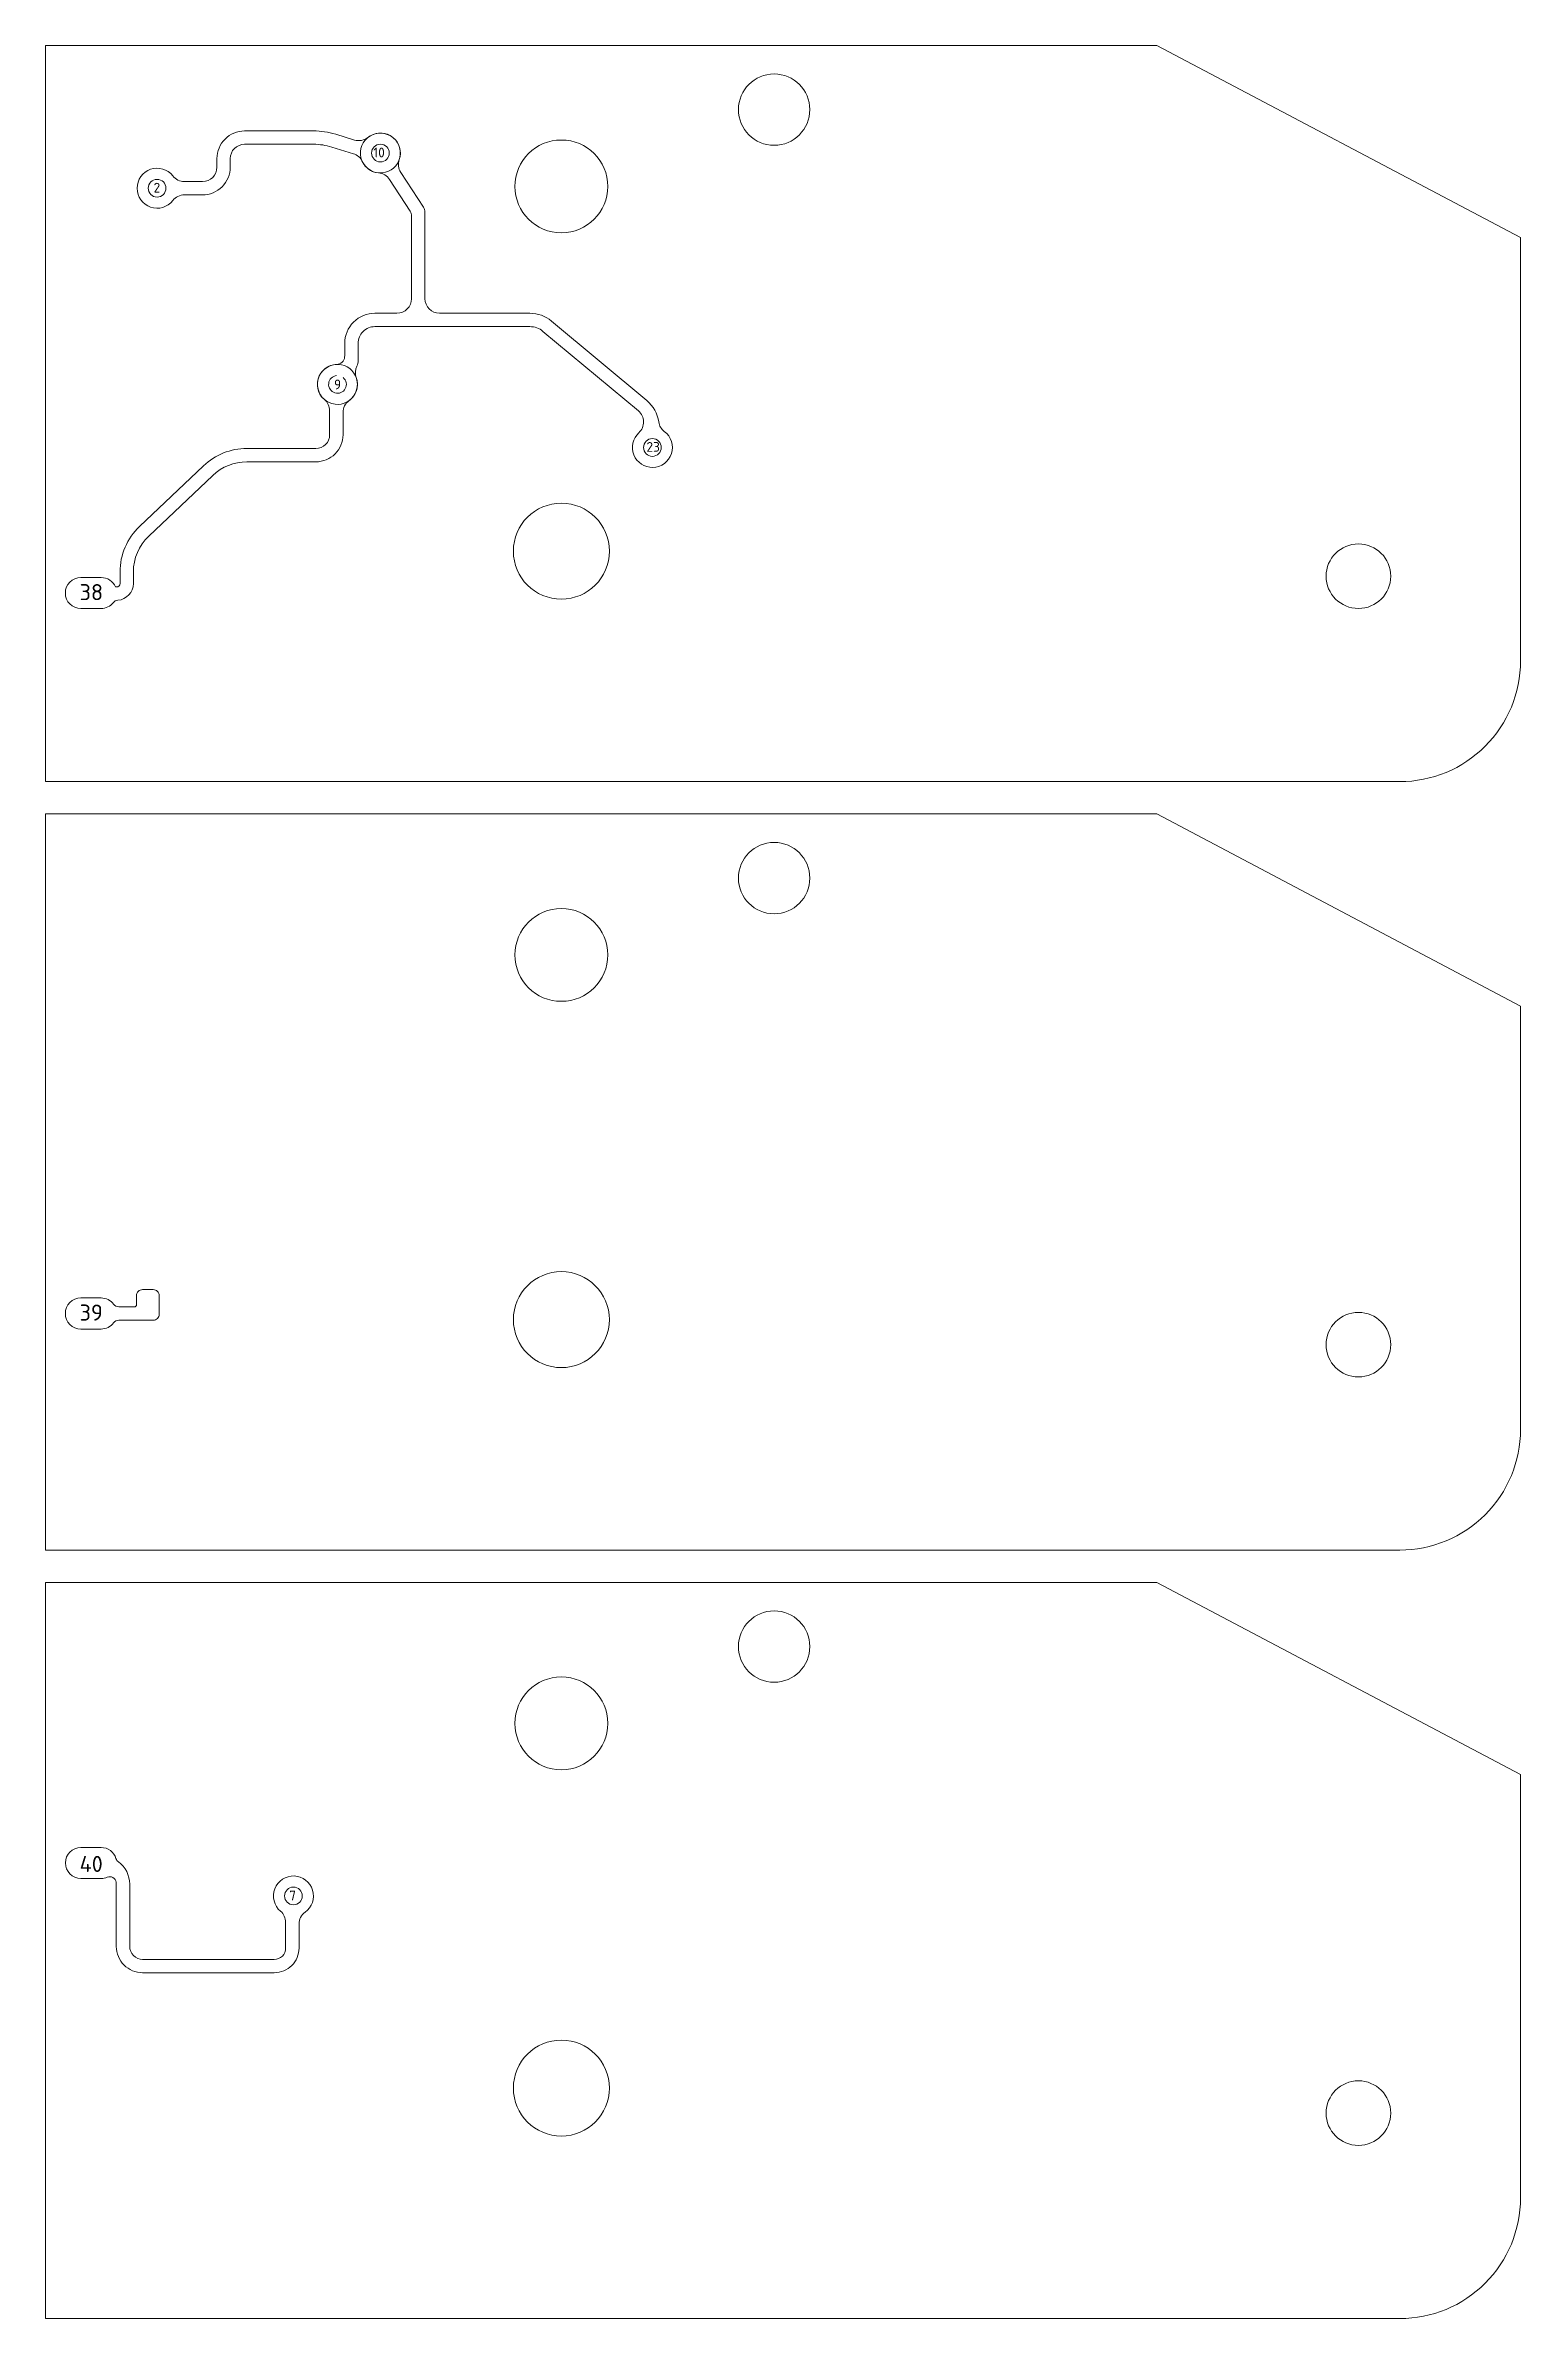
# Model space of a CAD drawing. Header units: millimetres. Extents: x 613 to 713, y -53 to 166.
# Drawn here: x 613.1 to 658.8, y 22 to 92.3 of the extents above; entities that cross this region are included whole.
import ezdxf

# ---------------------------------------------------------------- set-up
doc = ezdxf.new("R2010")
doc.units = ezdxf.units.MM
for name, color, linetype, lineweight in [('DXF_1_BOARD', 6, 'Continuous', 0), ('DXF_2_RUTE_TOP', 1, 'Continuous', 0), ('DXF_3_RUTE BOTTOM', 5, 'Continuous', 0), ('DXF_4_PIN_NR', 7, 'Continuous', 0), ('DXF_HOLE', 6, 'Continuous', 0)]:
    doc.layers.add(name, color=color, linetype=linetype, lineweight=lineweight)
doc.styles.add('Default', font='')
doc.styles.get('Default').set_extended_font_data('ISOCPEUR')

msp = doc.modelspace()

# ---------------------------------------------------------------- texts
at = {"layer": 'DXF_4_PIN_NR', "attachment_point": 1, "style": 'Default'}
for s, insert, char_height, width in [('10', (623.287, 89.149), 0.3, 1.26182), ('2', (616.493, 88.061), 0.3, 0.96), ('9', (622.071, 81.974), 0.3, 0.96), ('23', (631.732, 80.043), 0.3, 1.38182), ('38', (614.205, 75.649), 0.4979, 2.29319), ('39', (614.205, 53.367), 0.4979, 2.29319), ('40', (614.205, 36.313), 0.4979, 2.38974), ('7', (620.686, 35.241), 0.3, 0.96)]:
    msp.add_mtext(s, dxfattribs=dict(at, insert=insert, char_height=char_height, width=width))

# ---------------------------------------------------------------- linework, layer by layer
at = {"layer": 'DXF_1_BOARD'}
for points in [[(655.031, 69.541, 0.414214), (658.763, 73.273), (658.763, 86.365), (647.518, 92.309), (613.149, 92.309), (613.149, 69.541)], [(655.031, 45.773, 0.414214), (658.763, 49.504), (658.763, 62.596), (647.518, 68.541), (613.149, 68.541), (613.149, 45.773)], [(655.031, 22.004, 0.414214), (658.763, 25.736), (658.763, 38.828), (647.518, 44.773), (613.149, 44.773), (613.149, 22.004)]]:
    msp.add_lwpolyline(points, format="xyb", close=True, dxfattribs=at)
at = {"layer": 'DXF_2_RUTE_TOP'}
for points in [[(624.882, 87.151), (624.882, 84.477, 0.414214), (625.332, 84.027), (628.127, 84.027, -0.175556), (628.798, 83.784), (631.747, 81.324, -0.186341), (632.114, 80.664, 0.196938), (632.286, 80.369, -0.715524), (631.93, 79.258, -0.691078), (631.499, 80.33, 0.453385), (631.483, 81.007), (628.534, 83.466, 0.175556), (628.127, 83.614), (623.337, 83.614, 0.414214), (622.816, 83.093), (622.816, 82.57, -0.105417), (622.777, 82.387, 0.194208), (622.757, 82.038, -3.087514), (622.156, 82.443, 0.37492), (622.401, 82.671), (622.403, 82.717), (622.403, 83.093, -0.414214), (623.337, 84.027), (624.019, 84.027, 0.414214), (624.469, 84.477), (624.469, 87.028, 0.145021), (624.424, 87.182), (623.786, 88.163, 0.229644), (623.45, 88.366, -2.910101), (624.09, 88.777, 0.239666), (624.137, 88.382), (624.837, 87.305, -0.145021)], [(615.964, 53.356), (615.964, 53.641, -0.414214), (616.15, 53.827), (616.482, 53.827, -0.414214), (616.668, 53.641), (616.668, 53.069, -0.414214), (616.482, 52.883), (615.414, 52.883, 0.23664), (615.254, 52.803, -0.23664), (614.87, 52.61), (614.243, 52.61, -1), (614.243, 53.569), (614.87, 53.569, -0.23664), (615.254, 53.376, 0.23664), (615.414, 53.296), (615.904, 53.296, 0.414214)]]:
    msp.add_lwpolyline(points, format="xyb", close=True, dxfattribs=at)
at = {"layer": 'DXF_3_RUTE BOTTOM'}
for points in [[(617.088, 87.514, -2.910165), (617.088, 88.274, 0.2312), (617.443, 88.1), (618.006, 88.1, 0.414214), (618.45, 88.544), (618.45, 88.81, -0.414214), (619.306, 89.666), (621.433, 89.666, -0.074678), (622.124, 89.562), (622.705, 89.384, 0.248946), (623.119, 89.463, -2.901389), (622.946, 88.722, 0.212619), (622.67, 88.962), (622.003, 89.167, 0.074678), (621.433, 89.253), (619.306, 89.253, 0.414214), (618.863, 88.81), (618.863, 88.544, -0.414214), (618.006, 87.687), (617.443, 87.687, 0.2312)], [(615.386, 75.149, 0.392469), (615.867, 75.668), (615.867, 76.022, -0.205643), (616.345, 77.134), (618.32, 79.009, -0.192199), (619.376, 79.431), (621.513, 79.431, 0.414214), (622.35, 80.268), (622.35, 80.959, -0.241356), (622.538, 81.324, 2.907349), (621.778, 81.354, -0.220777), (621.937, 81.01), (621.937, 80.268, -0.414214), (621.513, 79.844), (619.376, 79.844, 0.192199), (618.036, 79.309), (616.06, 77.433, 0.205643), (615.454, 76.022), (615.454, 75.668, -0.414214), (615.347, 75.561), (615.311, 75.561, 0.301176), (614.87, 75.853), (614.243, 75.853, 1), (614.243, 74.894), (614.87, 74.894, 0.228081), (615.245, 75.075, -0.208487)], [(615.059, 35.654, -0.101807), (614.87, 35.616), (614.243, 35.616, -1), (614.243, 36.574), (614.87, 36.574, -0.330776), (615.329, 36.233, 0.163028), (615.402, 36.13, -0.239274), (615.753, 35.438), (615.753, 33.514, 0.414214), (616.154, 33.113), (620.226, 33.113, 0.414214), (620.576, 33.463), (620.576, 34.258, 0.22071), (620.417, 34.602, -2.907314), (621.177, 34.572, 0.241419), (620.989, 34.207), (620.989, 33.463, -0.414214), (620.226, 32.7), (616.154, 32.7, -0.414214), (615.34, 33.514), (615.34, 35.438), (615.336, 35.497, 0.496603)]]:
    msp.add_lwpolyline(points, format="xyb", close=True, dxfattribs=at)
at = {"layer": 'DXF_HOLE'}
for centre, radius in [((635.682, 90.324), 1.103), ((623.507, 88.982), 0.274), ((616.601, 87.894), 0.274), ((631.917, 79.875), 0.274), ((653.75, 75.894), 0.999), ((635.682, 66.556), 1.103), ((653.75, 52.126), 0.999), ((635.682, 42.788), 1.103), ((620.816, 35.074), 0.274), ((653.75, 28.358), 0.999)]:
    msp.add_circle(centre, radius, dxfattribs=at)
at = {"layer": 'DXF_HOLE', "extrusion": (0, 0, -1)}
for centre, radius in [((-629.102, 87.949), 1.436), ((-629.102, 76.668), 1.484), ((-629.102, 64.181), 1.436), ((-629.102, 52.9), 1.484), ((-629.102, 40.413), 1.436), ((-629.102, 29.132), 1.484)]:
    msp.add_circle(centre, radius, dxfattribs=at)
at = {"layer": 'DXF_HOLE'}
msp.add_arc((622.179, 81.825), 0.274, 95.3797, 50.38074, dxfattribs=at)

msp.set_redraw_order([(e.dxf.handle, doc.entitydb.next_handle()) for e in msp.query("TEXT MTEXT ATTDEF DIMENSION ARC_DIMENSION")])  # texts and dimensions are drawn at this point

doc.saveas('drawing.dxf')
